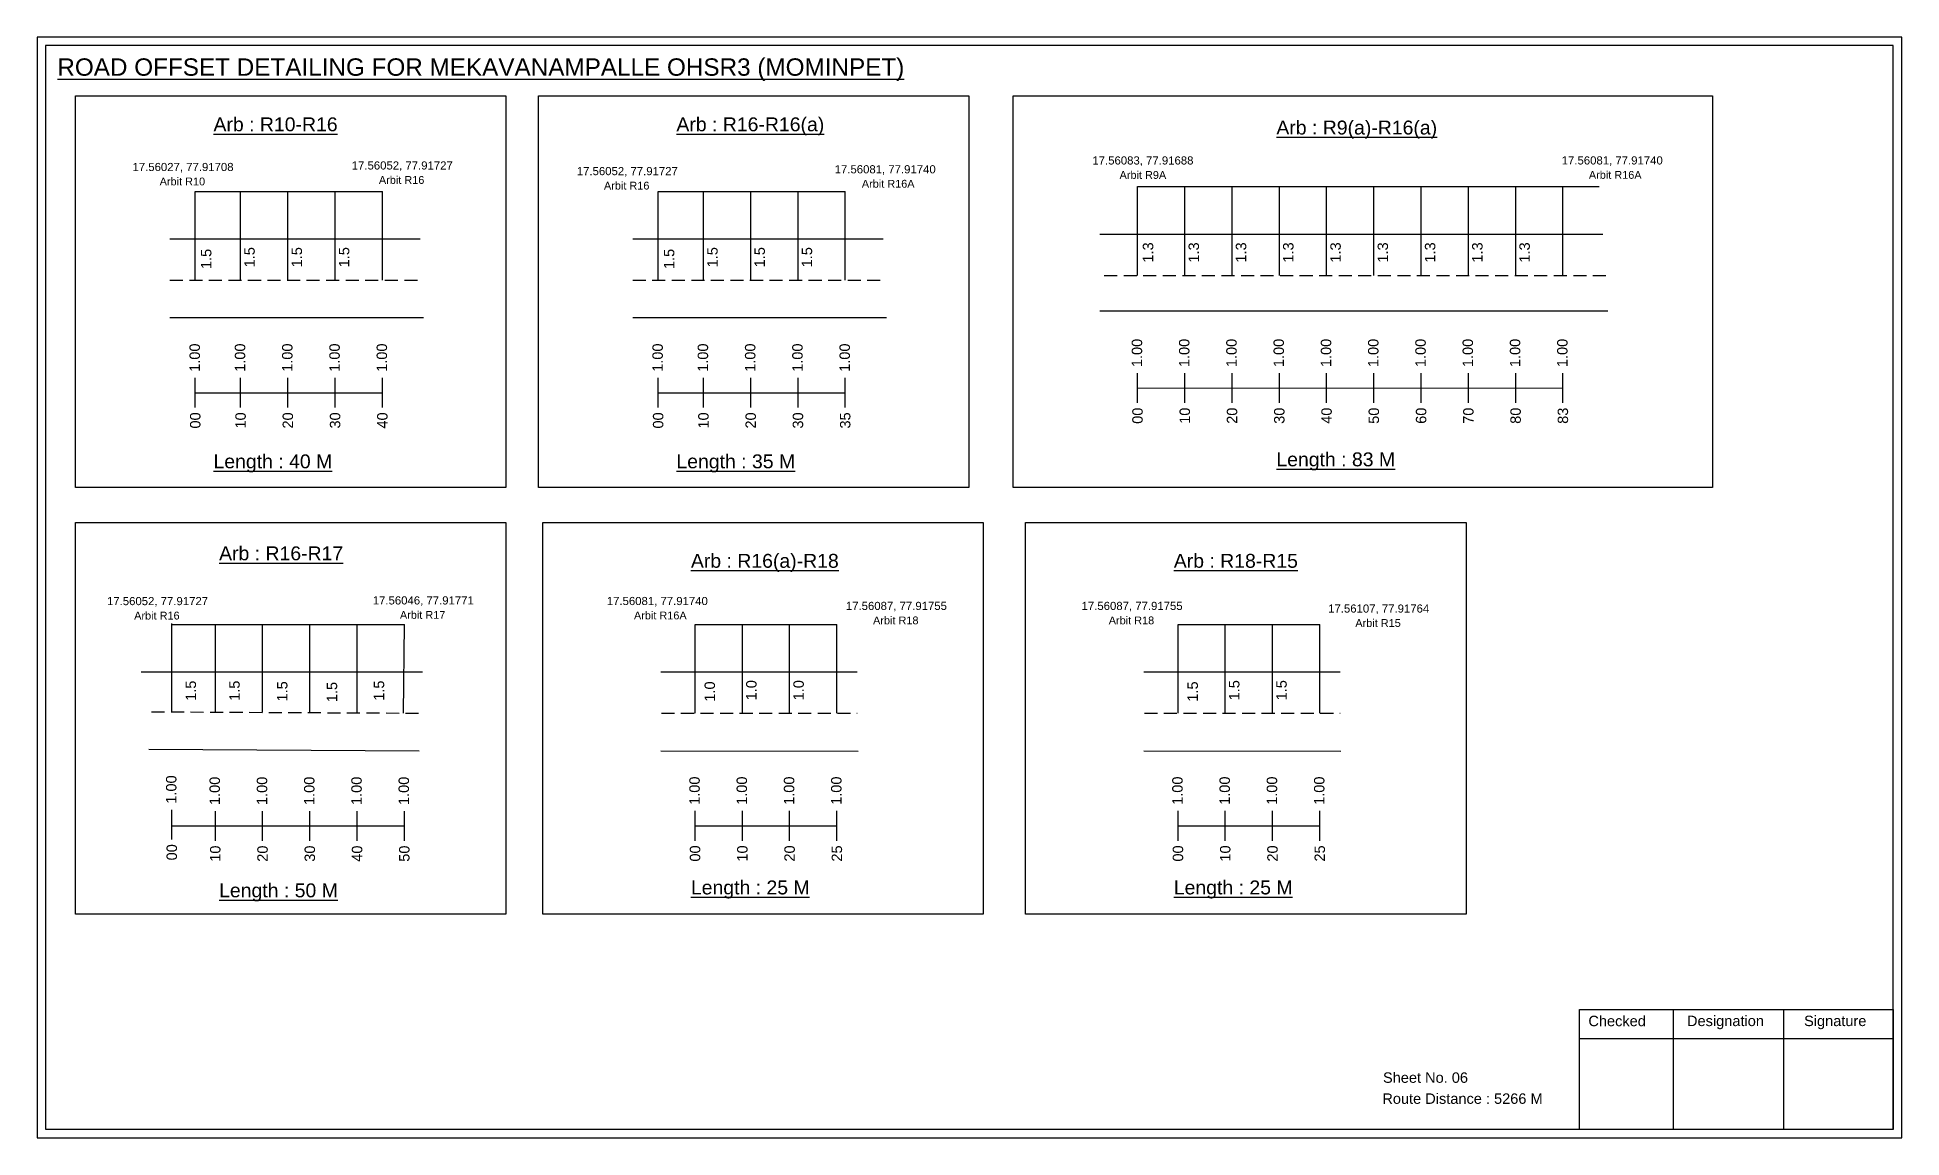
# Model space of a CAD drawing. Header units: inches. Extents: x 583 to 8862, y 412 to 2484.
# Drawn here: x 7639 to 8176, y 430 to 747 of the extents above; entities that cross this region are included whole.
import ezdxf

# ---------------------------------------------------------------- set-up
doc = ezdxf.new("R2010")
doc.units = ezdxf.units.IN
doc.header["$MEASUREMENT"] = 0
doc.linetypes.add('DASHED2', pattern=[0.375, 0.25, -0.125])
doc.layers.add('PDF_Geometry', color=7, linetype='Continuous')
doc.layers.add('PDF_Text', color=5, linetype='Continuous')
doc.styles.add('PDF Arial', font='arial.ttf')
doc.styles.get("Standard").update_dxf_attribs({"font": 'arial.ttf'})

msp = doc.modelspace()

# ---------------------------------------------------------------- texts
at = {"color": 242, "true_color": 0xcd2027}
for s, height, p in [('%%UROAD OFFSET DETAILING FOR MEKAVANAMPALLE OHSR3 (MOMINPET)', 5, (7644.89, 735.92)), ('%%UArb : R10-R16', 4, (7689.82, 719.94)), ('%%UArb : R16-R16(a)', 4, (7823.02, 719.94)), ('%%UArb : R9(a)-R16(a)', 4, (7995.65, 719.01)), ('%%ULength : 83 M', 4, (7995.65, 623.51)), ('%%ULength : 40 M', 4, (7689.82, 622.94)), ('%%ULength : 35 M', 4, (7823.02, 622.94)), ('%%UArb : R16-R17', 4, (7691.43, 596.47)), ('%%UArb : R16(a)-R18', 4, (7827.19, 594.31)), ('%%UArb : R18-R15', 4, (7966.14, 594.31)), ('%%ULength : 25 M', 4, (7827.19, 500.31)), ('%%ULength : 25 M', 4, (7966.14, 500.31)), ('%%ULength : 50 M', 4, (7691.43, 499.47))]:
    msp.add_text(s, height=height, dxfattribs=at).set_placement(p)
at = {"color": 5}
for s, height, p in [('17.56027, 77.91708', 2.34, (7666.51, 708.49)), ('17.56052, 77.91727', 2.34, (7729.59, 708.93)), ('17.56052, 77.91727', 2.34, (7794.35, 707.3)), ('17.56081, 77.91740', 2.34, (7868.55, 707.83)), ('17.56083, 77.91688', 2.34, (7942.71, 710.37)), ('Arbit R9A', 2.246, (7950.53, 706.24)), ('17.56081, 77.91740', 2.34, (8077.75, 710.38)), ('Arbit R16A', 2.246, (8085.57, 706.26)), ('Arbit R10', 2.246, (7674.33, 704.37)), ('Arbit R16', 2.246, (7737.41, 704.8)), ('Arbit R16', 2.246, (7802.17, 703.17)), ('Arbit R16A', 2.246, (7876.37, 703.71)), ('17.56052, 77.91727', 2.34, (7659.17, 583.55)), ('17.56046, 77.91771', 2.34, (7735.64, 583.75)), ('17.56081, 77.91740', 2.34, (7802.98, 583.58)), ('Arbit R16', 2.246, (7666.99, 579.42)), ('Arbit R17', 2.246, (7743.46, 579.62)), ('Arbit R16A', 2.246, (7810.8, 579.46)), ('17.56087, 77.91755', 2.34, (7871.78, 582.17)), ('Arbit R18', 2.246, (7879.6, 578.04)), ('17.56087, 77.91755', 2.34, (7939.6, 582.17)), ('Arbit R18', 2.246, (7947.42, 578.04)), ('17.56107, 77.91764', 2.34, (8010.55, 581.41)), ('Arbit R15', 2.246, (8018.37, 577.29))]:
    msp.add_text(s, height=height, dxfattribs=at).set_placement(p)
for s, p in [('1.3', (7960.22, 682.14)), ('1.3', (7973.38, 682.14)), ('1.3', (7986.98, 682.14)), ('1.3', (8000.58, 682.14)), ('1.3', (8014.18, 682.14)), ('1.3', (8027.78, 682.14)), ('1.3', (8041.38, 682.14)), ('1.3', (8054.98, 682.14)), ('1.3', (8068.58, 682.14)), ('1.5', (7689.22, 680.28)), ('1.5', (7701.69, 680.78)), ('1.5', (7715.29, 680.78)), ('1.5', (7728.89, 680.78)), ('1.5', (7822.41, 680.28)), ('1.5', (7834.88, 680.78)), ('1.5', (7848.48, 680.78)), ('1.5', (7862.08, 680.78)), ('1.5', (7684.79, 556.01)), ('1.5', (7697.36, 556.01)), ('1.5', (7711.1, 555.82)), ('1.5', (7725.41, 555.63)), ('1.5', (7738.93, 556.04)), ('1.0', (7834.12, 555.78)), ('1.0', (7846.07, 556.15)), ('1.0', (7859.67, 556.15)), ('1.5', (7973.07, 555.78)), ('1.5', (7985.03, 556.15)), ('1.5', (7998.63, 556.15))]:
    msp.add_text(s, height=3, rotation=90).set_placement(p)
at = {"color": 217, "true_color": 0x93278f}
for s, p in [('1.00', (7957.03, 652.06)), ('1.00', (7970.63, 652.06)), ('1.00', (7984.23, 652.06)), ('1.00', (7997.83, 652.06)), ('1.00', (8011.43, 652.06)), ('1.00', (8025.03, 652.06)), ('1.00', (8038.63, 652.06)), ('1.00', (8052.23, 652.06)), ('1.00', (8065.83, 652.06)), ('1.00', (8079.43, 652.06)), ('1.00', (7685.91, 650.7)), ('1.00', (7698.95, 650.7)), ('1.00', (7712.55, 650.7)), ('1.00', (7726.15, 650.7)), ('1.00', (7739.75, 650.7)), ('1.00', (7819.11, 650.7)), ('1.00', (7832.14, 650.7)), ('1.00', (7845.74, 650.7)), ('1.00', (7859.34, 650.7)), ('1.00', (7872.94, 650.7)), ('00', (7686.06, 634.38)), ('10', (7699.1, 634.38)), ('20', (7712.7, 634.38)), ('30', (7726.3, 634.38)), ('40', (7739.9, 634.38)), ('00', (7819.26, 634.38)), ('10', (7832.29, 634.38)), ('20', (7845.89, 634.38)), ('30', (7859.49, 634.38)), ('35', (7873.09, 634.38)), ('00', (7957.19, 635.74)), ('10', (7970.79, 635.74)), ('20', (7984.39, 635.74)), ('30', (7997.99, 635.74)), ('40', (8011.59, 635.74)), ('50', (8025.19, 635.74)), ('60', (8038.79, 635.74)), ('70', (8052.39, 635.74)), ('80', (8065.99, 635.74)), ('83', (8079.59, 635.74)), ('1.00', (7679.15, 526.41)), ('1.00', (7691.67, 526.03)), ('1.00', (7705.27, 526.03)), ('1.00', (7718.87, 526.03)), ('1.00', (7732.47, 526.03)), ('1.00', (7746.07, 526.03)), ('1.00', (7829.73, 526.07)), ('1.00', (7843.33, 526.07)), ('1.00', (7856.93, 526.07)), ('1.00', (7870.53, 526.07)), ('1.00', (7968.68, 526.07)), ('1.00', (7982.28, 526.07)), ('1.00', (7995.88, 526.07)), ('1.00', (8009.48, 526.07)), ('00', (7679.3, 510.09)), ('10', (7691.82, 509.7)), ('20', (7705.42, 509.7)), ('30', (7719.02, 509.7)), ('40', (7732.62, 509.7)), ('50', (7746.22, 509.7)), ('00', (7829.88, 509.75)), ('10', (7843.48, 509.75)), ('20', (7857.08, 509.75)), ('25', (7870.68, 509.75)), ('00', (7968.83, 509.75)), ('10', (7982.43, 509.75)), ('20', (7996.03, 509.75)), ('25', (8009.63, 509.75))]:
    msp.add_text(s, height=3, rotation=90, dxfattribs=at).set_placement(p)
for s, p in [('Sheet No. 06', (8026.33, 446.08)), ('Route Distance : 5266 M', (8026.14, 440.03))]:
    msp.add_text(s, height=3).set_placement(p)
at = {"layer": 'PDF_Text', "color": 7, "attachment_point": 7, "style": 'PDF Arial'}
for s, insert, char_height in [('Checked', (8085.43, 462.33), 3.001), ('Designation', (8113.81, 461.5), 3.0006), ('Signature', (8147.49, 461.5), 3.001)]:
    msp.add_mtext(s, dxfattribs=dict(at, insert=insert, char_height=char_height))

# ---------------------------------------------------------------- linework, layer by layer
at = {"color": 5}
for p, q in [((7955.71, 704), (8088.49, 704)), ((7684.59, 702.64), (7738.42, 702.64)), ((7817.78, 702.64), (7871.62, 702.64)), ((7677.83, 577.97), (7744.75, 577.97)), ((7828.4, 578.01), (7869.2, 578.01)), ((7967.36, 578.01), (8008.16, 578.01))]:
    msp.add_line(p, q, dxfattribs=at)
for p, q in [((7955.71, 678.47), (7955.71, 704)), ((7969.31, 678.47), (7969.31, 704)), ((7982.91, 678.47), (7982.91, 704)), ((7996.51, 678.47), (7996.51, 704)), ((8010.11, 678.47), (8010.11, 704)), ((8023.71, 678.47), (8023.71, 704)), ((8037.31, 678.47), (8037.31, 704)), ((8050.91, 678.47), (8050.91, 704)), ((8064.51, 678.47), (8064.51, 704)), ((8078.11, 678.47), (8078.11, 704)), ((7684.59, 677.11), (7684.59, 702.64)), ((7697.62, 677.11), (7697.62, 702.64)), ((7711.22, 677.11), (7711.22, 702.64)), ((7724.82, 677.11), (7724.82, 702.64)), ((7738.42, 677.11), (7738.42, 702.64)), ((7817.78, 677.11), (7817.78, 702.64)), ((7830.82, 677.11), (7830.82, 702.64)), ((7844.42, 677.11), (7844.42, 702.64)), ((7858.02, 677.11), (7858.02, 702.64)), ((7871.62, 677.11), (7871.62, 702.64)), ((7677.24, 688.99), (7749.27, 688.99)), ((7810.44, 688.99), (7882.47, 688.99)), ((7944.83, 690.35), (8089.62, 690.35)), ((7677.24, 666.31), (7750.27, 666.31)), ((7810.44, 666.31), (7883.47, 666.31)), ((8091.03, 668.16), (7944.83, 668.16)), ((7677.83, 552.73), (7677.83, 578.27)), ((7690.35, 552.68), (7690.35, 577.97)), ((7703.95, 552.63), (7703.95, 577.97)), ((7717.55, 552.69), (7717.55, 577.97)), ((7731.15, 552.43), (7731.15, 577.97)), ((7744.52, 552.47), (7744.75, 577.97)), ((7828.4, 552.47), (7828.4, 578.01)), ((7842, 552.47), (7842, 578.01)), ((7855.6, 552.47), (7855.6, 578.01)), ((7869.2, 552.47), (7869.2, 578.01)), ((7967.36, 552.47), (7967.36, 578.01)), ((7980.96, 552.47), (7980.96, 578.01)), ((7994.56, 552.47), (7994.56, 578.01)), ((8008.16, 552.47), (8008.16, 578.01)), ((7750, 564.29), (7669.04, 564.29)), ((7818.57, 564.35), (7875.05, 564.35)), ((7957.52, 564.35), (8014.01, 564.35)), ((7671.25, 542.09), (7748.98, 541.66)), ((7818.57, 541.67), (7875.28, 541.54)), ((7957.52, 541.67), (8014.23, 541.54))]:
    msp.add_line(p, q)
at = {"linetype": 'DASHED2', "ltscale": 15}
for p, q in [((7677.24, 677.11), (7749.77, 677.11)), ((7810.44, 677.11), (7882.97, 677.11)), ((7946.1, 678.47), (8090.46, 678.47)), ((7671.97, 552.87), (7750.25, 552.46)), ((7818.71, 552.47), (7875.05, 552.47)), ((7957.67, 552.47), (8014.01, 552.47))]:
    msp.add_line(p, q, dxfattribs=at)
at = {"color": 217, "true_color": 0x93278f}
for p, q in [((7955.71, 641.77), (7955.71, 650.32)), ((7969.31, 641.77), (7969.31, 650.32)), ((7982.91, 641.77), (7982.91, 650.32)), ((7996.51, 641.77), (7996.51, 650.32)), ((8010.11, 641.77), (8010.11, 650.32)), ((8023.71, 641.77), (8023.71, 650.32)), ((8037.31, 641.77), (8037.31, 650.32)), ((8050.91, 641.77), (8050.91, 650.32)), ((8064.51, 641.77), (8064.51, 650.32)), ((8078.11, 641.77), (8078.11, 650.32)), ((7684.59, 640.41), (7684.59, 648.97)), ((7684.59, 644.68), (7738.42, 644.69)), ((7697.62, 640.41), (7697.62, 648.97)), ((7711.22, 640.41), (7711.22, 648.97)), ((7724.82, 640.41), (7724.82, 648.97)), ((7738.42, 640.41), (7738.42, 648.97)), ((7817.78, 640.41), (7817.78, 648.97)), ((7817.78, 644.68), (7871.62, 644.69)), ((7830.82, 640.41), (7830.82, 648.97)), ((7844.42, 640.41), (7844.42, 648.97)), ((7858.02, 640.41), (7858.02, 648.97)), ((7871.62, 640.41), (7871.62, 648.97)), ((7955.71, 646.04), (8078.11, 646.06)), ((7677.83, 516.12), (7677.83, 524.67)), ((7690.35, 515.73), (7690.35, 524.29)), ((7703.95, 515.73), (7703.95, 524.29)), ((7717.55, 515.73), (7717.55, 524.29)), ((7731.15, 515.73), (7731.15, 524.29)), ((7744.75, 515.73), (7744.75, 524.29)), ((7828.4, 515.77), (7828.4, 524.33)), ((7842, 515.77), (7842, 524.33)), ((7855.6, 515.77), (7855.6, 524.33)), ((7869.2, 515.77), (7869.2, 524.33)), ((7967.36, 515.77), (7967.36, 524.33)), ((7980.96, 515.77), (7980.96, 524.33)), ((7994.56, 515.77), (7994.56, 524.33)), ((8008.16, 515.77), (8008.16, 524.33)), ((7677.83, 520), (7744.75, 520.01)), ((7828.4, 520.04), (7869.2, 520.05)), ((7967.36, 520.04), (8008.16, 520.05))]:
    msp.add_line(p, q, dxfattribs=at)
for points in [[(7650.12, 730.13), (7773.93, 730.13), (7773.93, 617.45), (7650.12, 617.45)], [(7783.32, 730.13), (7907.12, 730.13), (7907.12, 617.45), (7783.32, 617.45)], [(7919.93, 730.13), (8121.17, 730.13), (8121.17, 617.45), (7919.93, 617.45)], [(7650.12, 607.32), (7773.93, 607.32), (7773.93, 494.64), (7650.12, 494.64)], [(7784.54, 607.32), (7911.29, 607.32), (7911.29, 494.64), (7784.54, 494.64)], [(7923.5, 607.32), (8050.25, 607.32), (8050.25, 494.64), (7923.5, 494.64)]]:
    msp.add_lwpolyline(points, close=True)
at = {"layer": 'PDF_Geometry'}
for points in [[(7639.11, 746.99), (7639.11, 430.28), (8175.59, 430.28), (8175.59, 746.99)], [(7641.44, 744.66), (7641.44, 432.7), (8173.17, 432.7), (8173.17, 744.66)]]:
    msp.add_lwpolyline(points, close=True, dxfattribs=at)
at = {"layer": 'PDF_Geometry', "color": 242, "true_color": 0xcc1f26}
msp.add_lwpolyline([(8173.17, 432.61), (8082.83, 432.61), (8082.83, 467.22), (8173.17, 467.22)], close=True, dxfattribs=at)
for points in [[(8109.81, 467.22), (8109.81, 432.61)], [(8141.54, 467.22), (8141.54, 432.61)], [(8082.83, 458.84), (8173.17, 458.84)]]:
    msp.add_lwpolyline(points, dxfattribs=at)

msp.set_redraw_order([(e.dxf.handle, doc.entitydb.next_handle()) for e in msp.query("TEXT MTEXT ATTDEF DIMENSION ARC_DIMENSION")])  # texts and dimensions are drawn at this point

doc.saveas('drawing.dxf')
